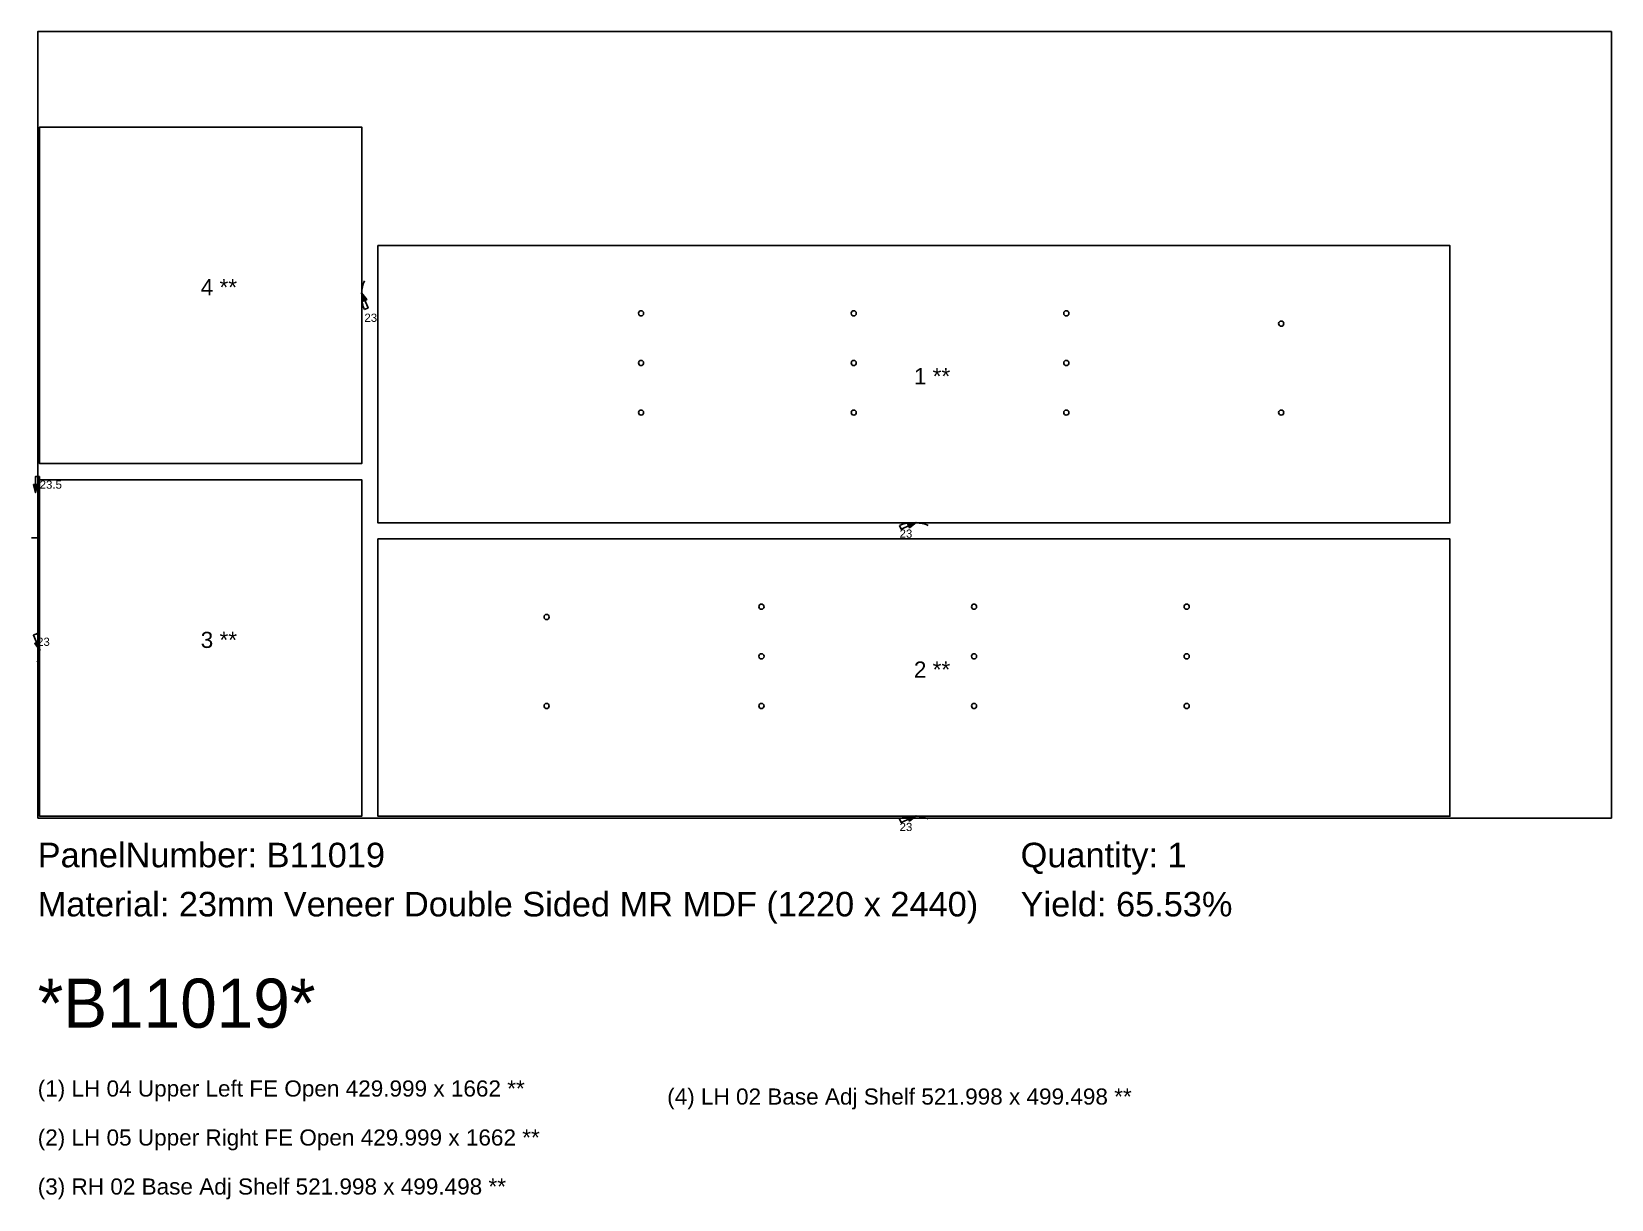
# Model space of a CAD drawing. Header units: inches. Extents: x -5 to 121280, y -1351 to 1225.
# Drawn here: x 35586 to 38036, y -591 to 1220 of the extents above; entities that cross this region are included whole.
import ezdxf

# ---------------------------------------------------------------- set-up
doc = ezdxf.new("R2010")
doc.units = ezdxf.units.IN
doc.header["$MEASUREMENT"] = 0
for name, color, linetype in [('BORDER_Z23P0RT1015', 7, 'Continuous'), ('NESTBORDER_Z23P0', 7, 'Continuous'), ('NESTTEXT', 1, 'Continuous'), ('PLINEDIRECTION', 6, 'Continuous'), ('ROUTE_Z23P5RT1016', 7, 'Continuous'), ('VBORE_Z12P0', 3, 'Continuous')]:
    doc.layers.add(name, color=color, linetype=linetype)
doc.styles.add('BARCODE', font='3of9.TTF', dxfattribs={"height": 3})
doc.styles.get("Standard").update_dxf_attribs({"font": 'arial.ttf'})

msp = doc.modelspace()

# ---------------------------------------------------------------- texts
at = {"layer": 'NESTTEXT', "color": 1}
for s, height, p in [('4 **', 25, (35848.7, 811)), ('1 **', 25, (36954.5, 673)), ('3 **', 25, (35848.7, 264)), ('2 **', 25, (36954.5, 218)), ('PanelNumber: B11019', 38.1, (35596, -76.2)), ('Quantity: 1', 38.1, (37120, -76.2)), ('Material: 23mm Veneer Double Sided MR MDF (1220 x 2440)', 38.1, (35596, -152.4)), ('Yield: 65.53%', 38.1, (37120, -152.4)), ('(1) LH 04 Upper Left FE Open 429.999 x 1662 **', 25, (35596, -431.8)), ('(4) LH 02 Base Adj Shelf 521.998 x 499.498 **', 25, (36572, -444.3)), ('(2) LH 05 Upper Right FE Open 429.999 x 1662 **', 25, (35596, -507.8)), ('(3) RH 02 Base Adj Shelf 521.998 x 499.498 **', 25, (35596, -583.8))]:
    msp.add_text(s, height=height, dxfattribs=at).set_placement(p)
at = {"layer": 'NESTTEXT', "color": 1, "style": 'BARCODE'}
msp.add_text('*B11019*', height=76.2, dxfattribs=at).set_placement((35596, -325.1))
at = {"layer": 'PLINEDIRECTION', "color": 6}
for s, p in [('23', (36102.5, 769.8)), ('23.5', (35599, 511)), ('23', (36932.3, 435)), ('23', (35595, 267.2)), ('23', (36932.3, -20))]:
    msp.add_text(s, height=12.7, dxfattribs=at).set_placement(p)

# ---------------------------------------------------------------- linework, layer by layer
at = {"layer": 'BORDER_Z23P0RT1015', "color": 2}
for points in [[(36102.5, 788.8, -0.103855), (36098.5, 807.8), (36098.5, 1072), (35599, 1072), (35599, 550), (36098.5, 550), (36098.5, 814.2, -0.103855), (36102.5, 833.2)], [(36932.3, 454, -0.103855), (36951.3, 458), (37785.5, 458), (37785.5, 888), (36123.5, 888), (36123.5, 458), (36957.7, 458, -0.103855), (36976.7, 454)], [(35595, 286.2, -0.103855), (35599, 267.2), (35599, 3), (36098.5, 3), (36098.5, 525), (35599, 525), (35599, 260.8, -0.103855), (35595, 241.8)], [(36932.3, -1, -0.103855), (36951.3, 3), (37785.5, 3), (37785.5, 433), (36123.5, 433), (36123.5, 3), (36957.7, 3, -0.103855), (36976.7, -1)]]:
    msp.add_lwpolyline(points, format="xyb", dxfattribs=at)
at = {"layer": 'NESTBORDER_Z23P0', "color": 2}
msp.add_lwpolyline([(35596, 0), (35596, 1220), (38036, 1220), (38036, 0)], close=True, dxfattribs=at)
at = {"layer": 'PLINEDIRECTION', "color": 6}
for points in [[(36102.5, 788.8), (36108.3, 791.3), (36098.1, 814.6), (36100.3, 801.7), (36106.1, 804.2), (36098.1, 814.6), (36101.8, 802.3), (36104.7, 803.6), (36098.1, 814.6)], [(35599, 530), (35592.6, 530), (35592.6, 504.6), (35595.8, 517.3), (35589.5, 517.3), (35592.6, 504.6), (35594.2, 517.3), (35591.1, 517.3), (35592.6, 504.6)], [(36932.3, 454), (36934.8, 448.2), (36958.1, 458.4), (36945.2, 456.2), (36947.7, 450.4), (36958.1, 458.4), (36945.8, 454.7), (36947.1, 451.8), (36958.1, 458.4)], [(35595, 286.2), (35589.2, 283.7), (35599.4, 260.4), (35597.2, 273.3), (35591.4, 270.8), (35599.4, 260.4), (35595.7, 272.7), (35592.8, 271.4), (35599.4, 260.4)], [(36932.3, -1), (36934.8, -6.8), (36958.1, 3.4), (36945.2, 1.2), (36947.7, -4.6), (36958.1, 3.4), (36945.8, -0.3), (36947.1, -3.2), (36958.1, 3.4)]]:
    msp.add_lwpolyline(points, dxfattribs=at)
at = {"layer": 'ROUTE_Z23P5RT1016', "color": 3}
msp.add_lwpolyline([(35599, 530), (35599, 525), (35599, 435), (35586.5, 435)], dxfattribs=at)
at = {"layer": 'VBORE_Z12P0', "color": 3}
for centre in [(36531.5, 783), (36861.2, 783), (37190.8, 783), (37524, 767), (36531.5, 706), (36861.2, 706), (37190.8, 706), (36531.5, 629), (36861.2, 629), (37190.8, 629), (37524, 629), (36718.2, 328), (37047.8, 328), (37377.5, 328), (36385, 312), (36718.2, 251), (37047.8, 251), (37377.5, 251), (36385, 174), (36718.2, 174), (37047.8, 174), (37377.5, 174)]:
    msp.add_circle(centre, 4, dxfattribs=at)

msp.set_redraw_order([(e.dxf.handle, doc.entitydb.next_handle()) for e in msp.query("TEXT MTEXT ATTDEF DIMENSION ARC_DIMENSION")])  # texts and dimensions are drawn at this point

doc.saveas('drawing.dxf')
